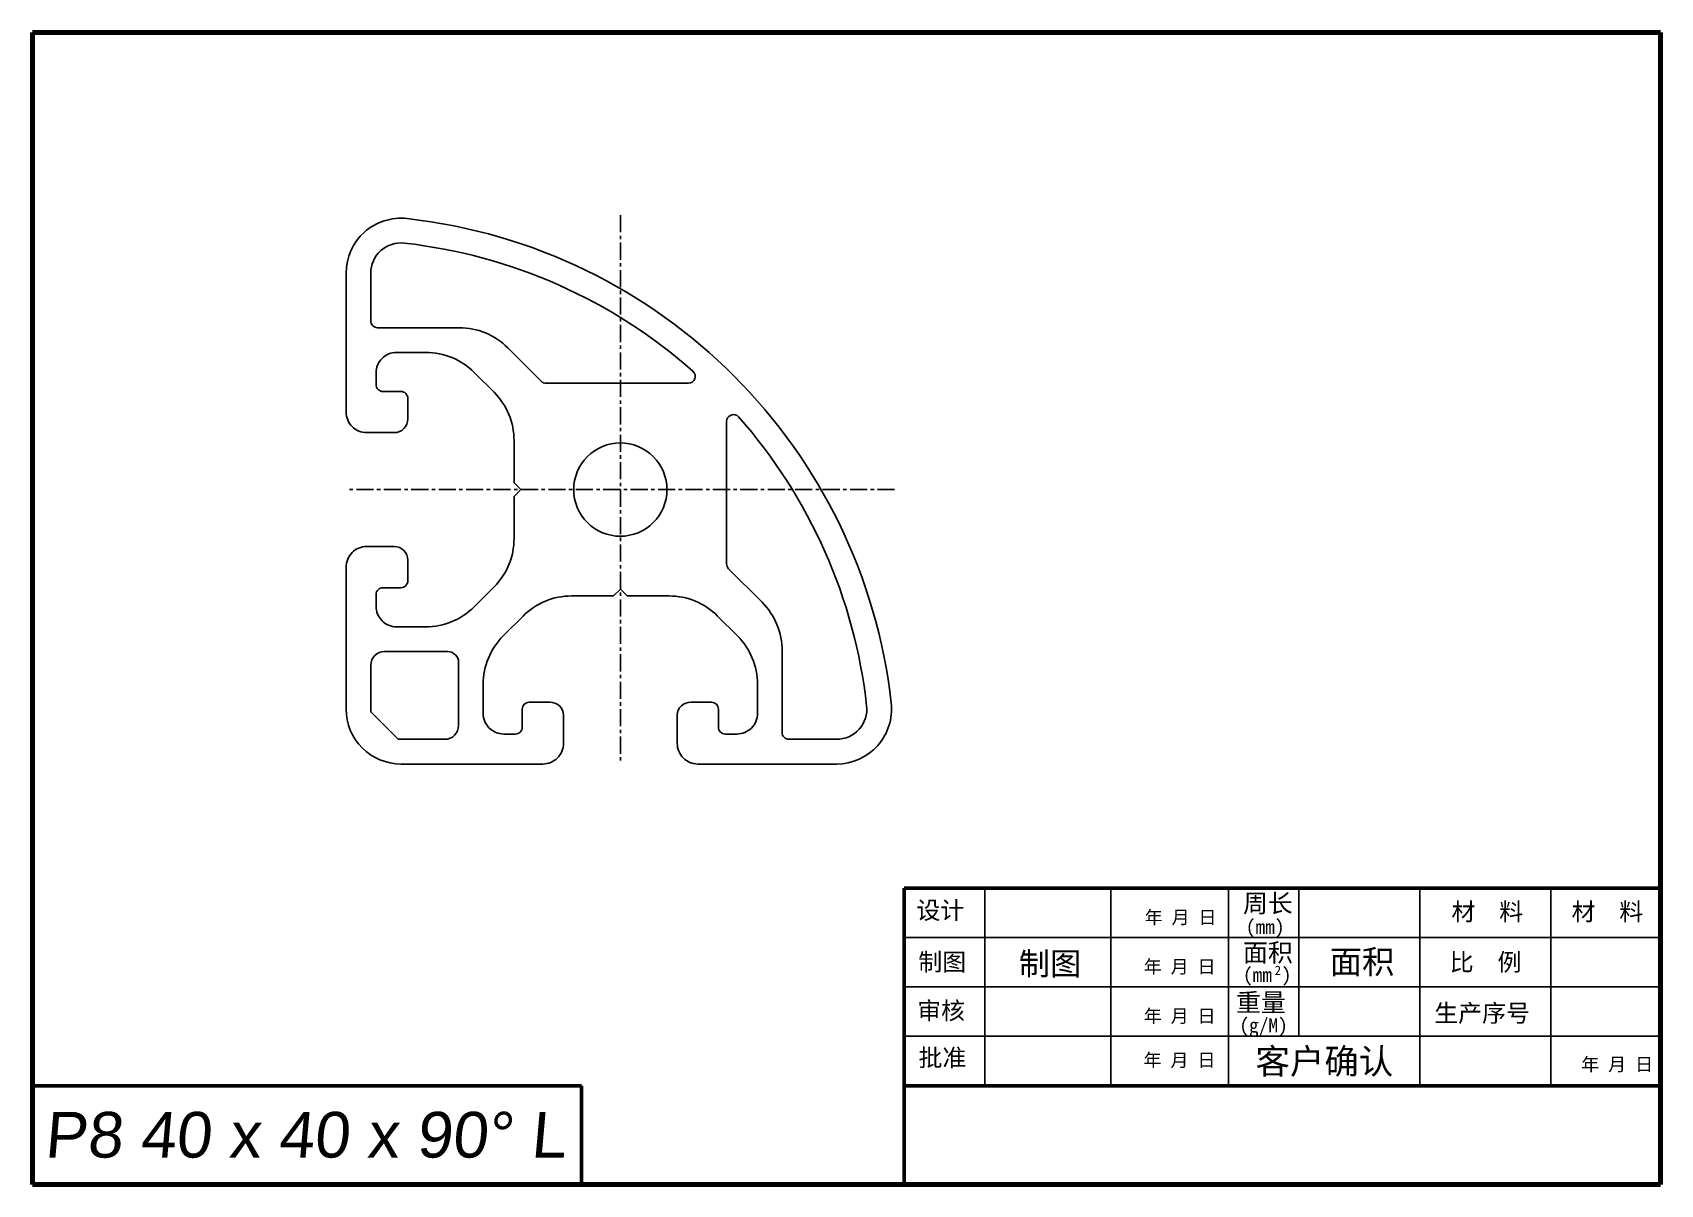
# Model space of a CAD drawing. Header units: millimetres. Extents: x 667 to 3290, y 428 to 2286.
# Drawn here: x 1245.2 to 1363.9, y 1460.3 to 1544.3 of the extents above; entities that cross this region are included whole.
import ezdxf

# ---------------------------------------------------------------- set-up
doc = ezdxf.new("R2010")
doc.units = ezdxf.units.MM
doc.linetypes.add('CENTER', pattern=[2, 1.25, -0.25, 0.25, -0.25])
doc.layers.add('CENT', color=4, linetype='CENTER')
doc.layers.add('细线', color=100, linetype='Continuous')
doc.layers.add('实体1', color=5, linetype='Continuous', lineweight=50)
doc.styles.add('ROMANS', font='romans.shx', dxfattribs={"oblique": 5})
doc.styles.add('宋体', font='', dxfattribs={"height": 2.5})
doc.styles.add('文字', font='')
doc.styles.get('宋体').set_extended_font_data('SimSun')
doc.styles.get('文字').set_extended_font_data('KaiTi_GB2312')

msp = doc.modelspace()

# ---------------------------------------------------------------- texts
at = {"insert": (1246.023, 1465.614), "char_height": 3.328, "width": 43.47469, "attachment_point": 1, "style": 'ROMANS'}
msp.add_mtext('{\\fArial|b0|i0|c0|p34;P8\\fArial|b0|i0|c238|p34; \\fArial|b0|i0|c0|p34;40 x 40 x 90%%D L}', dxfattribs=at)
at = {"layer": '实体1'}
for s, height, style, p in [('设计', 1.2792, '宋体', (1309.635, 1479.668)), ('周长', 1.3304, '宋体', (1333.45, 1480.155)), ('材  料', 1.2792, '宋体', (1348.651, 1479.569)), ('材  料', 1.2792, '宋体', (1357.41, 1479.569)), ('年 月 日', 0.9594, '宋体', (1326.276, 1479.32)), ('(mm)', 1.0393, '文字', (1333.65, 1478.584)), ('制图', 1.2792, '宋体', (1309.771, 1475.907)), ('制图', 1.6629, '宋体', (1317.108, 1475.589)), ('面积', 1.3304, '宋体', (1333.45, 1476.557)), ('面积', 1.7295, '宋体', (1339.77, 1475.688)), ('比  例', 1.2792, '宋体', (1348.528, 1475.892)), ('年 月 日', 0.9594, '宋体', (1326.216, 1475.722)), ('(mm )', 1.0393, '文字', (1333.444, 1475.092)), ('2', 0.686, '文字', (1335.76, 1475.589)), ('审核', 1.2792, '宋体', (1309.687, 1472.357)), ('重量', 1.3304, '宋体', (1332.94, 1472.925)), ('生产序号', 1.2792, '宋体', (1347.398, 1472.174)), ('年 月 日', 0.9594, '宋体', (1326.216, 1472.125)), ('(g/M)', 1.0393, '文字', (1333.182, 1471.404)), ('批准', 1.2792, '宋体', (1309.78, 1468.93)), ('年 月 日', 0.9594, '宋体', (1326.199, 1468.911)), ('客户确认', 1.842, '宋体', (1334.358, 1468.381)), ('年 月 日', 0.9594, '宋体', (1358.121, 1468.601))]:
    msp.add_text(s, height=height, dxfattribs=dict(at, style=style)).set_placement(p)

# ---------------------------------------------------------------- linework, layer by layer
for points in [[(1277.381, 1502.433, -0.1989124), (1273.846, 1500.969), (1271.721, 1500.969, -0.4142136), (1270.221, 1502.469), (1270.221, 1503.319, -0.4142136), (1270.721, 1503.819), (1272.038, 1503.819, 0.4142136), (1272.538, 1504.319), (1272.538, 1505.819, 0.4142136), (1271.538, 1506.819), (1269.538, 1506.819, 0.4142136), (1268.038, 1505.319), (1268.038, 1494.969, 0.4142136), (1272.038, 1490.969), (1282.388, 1490.969, 0.4142136), (1283.888, 1492.469), (1283.888, 1494.519, 0.4246948), (1282.888, 1495.469), (1281.388, 1495.469, 0.4142136), (1280.888, 1494.969), (1280.888, 1493.652, -0.4142136), (1280.388, 1493.152), (1279.538, 1493.152, -0.4142136), (1278.038, 1494.652), (1278.038, 1496.777, -0.1989124), (1279.503, 1500.312), (1280.945, 1501.755, -0.1989124), (1284.481, 1503.219), (1287.538, 1503.219), (1288.038, 1503.719), (1288.538, 1503.219), (1291.596, 1503.219, -0.1989124), (1295.131, 1501.755), (1296.574, 1500.312, -0.1989124), (1298.038, 1496.777), (1298.038, 1494.652, -0.4142136), (1296.538, 1493.152), (1295.688, 1493.152, -0.4142136), (1295.188, 1493.652), (1295.188, 1494.969, 0.4142136), (1294.688, 1495.469), (1293.188, 1495.469, 0.4246948), (1292.188, 1494.519), (1292.188, 1492.469, 0.4142136), (1293.688, 1490.969), (1303.815, 1490.969, 0.4472136), (1307.791, 1495.413, 0.3503971), (1272.483, 1530.721, 0.4472136), (1268.038, 1526.746), (1268.038, 1516.619, 0.4142136), (1269.538, 1515.119), (1271.538, 1515.119, 0.4142136), (1272.538, 1516.119), (1272.538, 1517.619, 0.4142136), (1272.038, 1518.119), (1270.721, 1518.119, -0.4142136), (1270.221, 1518.619), (1270.221, 1519.469, -0.4142136), (1271.721, 1520.969), (1273.846, 1520.969, -0.1989124), (1277.381, 1519.505), (1278.824, 1518.062, -0.1989124), (1280.288, 1514.527), (1280.288, 1511.469), (1280.788, 1510.969), (1280.288, 1510.469), (1280.288, 1507.411, -0.1989124), (1278.824, 1503.876)], [(1282.263, 1518.865, 0.1989124), (1282.617, 1518.719), (1293.003, 1518.719, 0.6907104), (1293.334, 1519.594, 0.1543063), (1272.283, 1528.932, 0.4472136), (1269.838, 1526.746), (1269.838, 1523.269, 0.4142136), (1270.338, 1522.769), (1276.289, 1522.769, -0.1989124), (1279.824, 1521.305)], [(1300.338, 1492.769), (1303.815, 1492.769, 0.4472136), (1306.002, 1495.213, 0.1543063), (1296.663, 1516.265, 0.6907104), (1295.788, 1515.933), (1295.788, 1505.547, 0.1989124), (1295.935, 1505.194), (1298.374, 1502.755, -0.1989124), (1299.838, 1499.219), (1299.838, 1493.269, 0.4142136)], [(1290.442, 1508.565, 0.4142136), (1290.442, 1513.373, 0.4142136), (1285.634, 1513.373, 0.4142136), (1285.634, 1508.565, 0.4142136)], [(1275.238, 1492.769), (1271.838, 1492.769), (1269.838, 1494.769), (1269.838, 1498.169, -0.4142136), (1270.838, 1499.169), (1275.438, 1499.169, -0.4142136), (1276.238, 1498.369), (1276.238, 1493.769, -0.4142136)]]:
    msp.add_lwpolyline(points, format="xyb", close=True)
at = {"layer": 'CENT'}
for p, q in [((1288.038, 1530.969), (1288.038, 1490.969)), ((1308.038, 1510.969), (1268.038, 1510.969))]:
    msp.add_line(p, q, dxfattribs=at)
at = {"layer": '实体1', "lineweight": 70}
for p, q in [((1363.894, 1544.276), (1245.17, 1544.276)), ((1245.17, 1544.276), (1245.17, 1460.329)), ((1363.894, 1460.329), (1363.894, 1544.276)), ((1245.17, 1460.329), (1363.894, 1460.329))]:
    msp.add_line(p, q, dxfattribs=at)
at = {"layer": '实体1'}
for p, q in [((1356.699, 1544.276), (1345.906, 1544.276)), ((1308.747, 1481.915), (1363.894, 1481.915)), ((1308.747, 1460.329), (1308.747, 1481.915)), ((1245.17, 1467.525), (1285.195, 1467.525)), ((1285.195, 1467.525), (1285.195, 1460.329)), ((1308.747, 1467.525), (1313.526, 1467.525)), ((1313.526, 1467.525), (1363.894, 1467.525))]:
    msp.add_line(p, q, dxfattribs=at)
at = {"layer": '细线', "color": 5}
for p, q in [((1314.612, 1467.525), (1314.612, 1481.915)), ((1323.82, 1467.525), (1323.82, 1481.915)), ((1332.386, 1467.525), (1332.386, 1481.915)), ((1337.528, 1471.122), (1337.528, 1481.915)), ((1346.338, 1467.525), (1346.338, 1481.915)), ((1355.899, 1467.525), (1355.899, 1481.915)), ((1308.747, 1478.318), (1363.894, 1478.318)), ((1308.747, 1474.72), (1363.894, 1474.72)), ((1308.747, 1471.122), (1363.894, 1471.122))]:
    msp.add_line(p, q, dxfattribs=at)

msp.set_redraw_order([(e.dxf.handle, doc.entitydb.next_handle()) for e in msp.query("TEXT MTEXT ATTDEF DIMENSION ARC_DIMENSION")])  # texts and dimensions are drawn at this point

doc.saveas('drawing.dxf')
